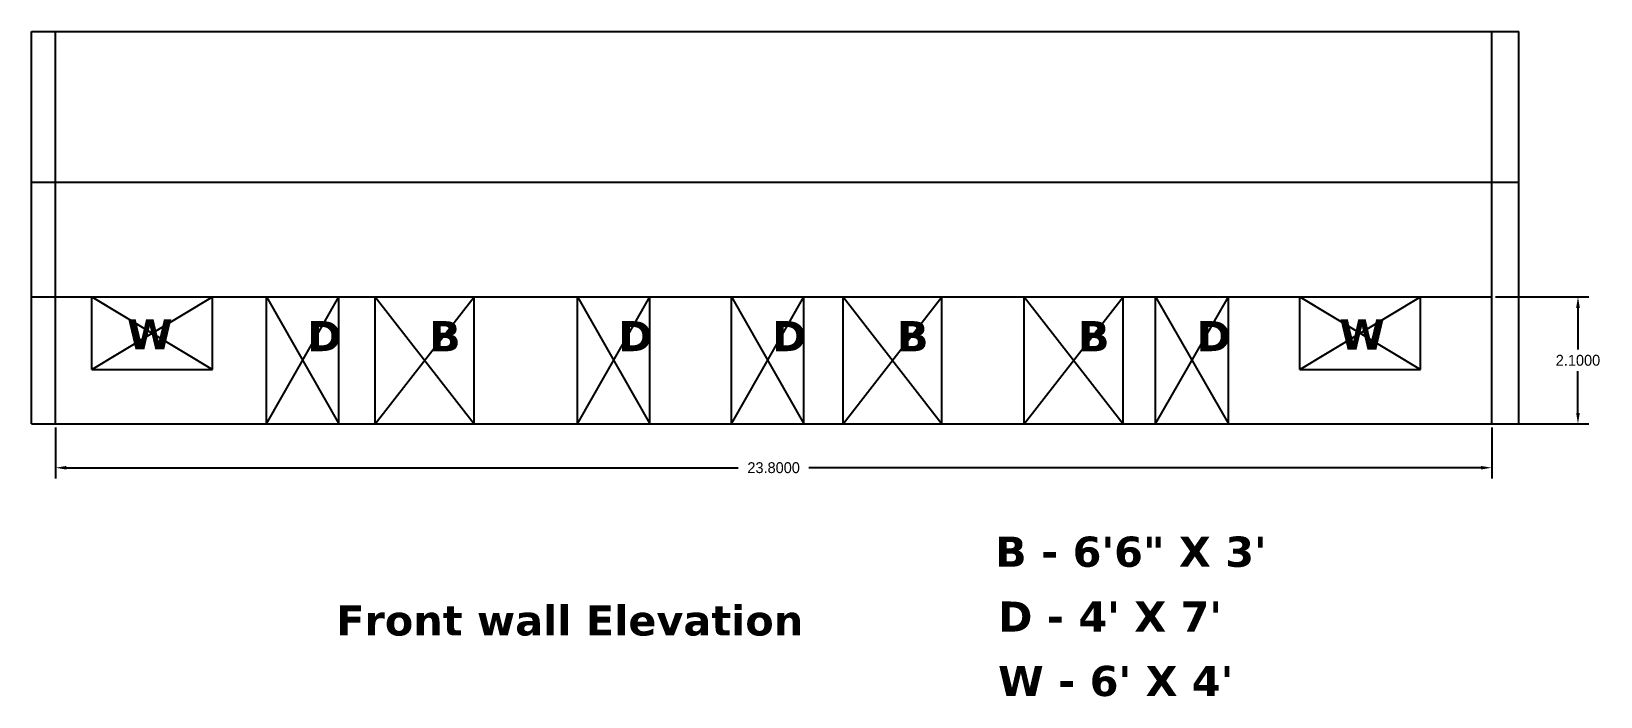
# Model space of a CAD drawing. Header units: inches. Extents: x 23 to 232, y -46 to 52.
# Drawn here: x 205.93 to 231.93, y -43.18 to -32.16 of the extents above; entities that cross this region are included whole.
import ezdxf

# ---------------------------------------------------------------- set-up
doc = ezdxf.new("R2010")
doc.units = ezdxf.units.IN
doc.header["$MEASUREMENT"] = 0
doc.dimstyles.get("Standard").update_dxf_attribs({"dimtxt": 0.18, "dimasz": 0.18, "dimexe": 0.18, "dimexo": 0.0625, "dimgap": 0.09, "dimtad": 0, "dimtih": 1, "dimtoh": 1, "dimdec": 4, "dimzin": 0, "dimdsep": 46, "dimtxsty": 'Standard', "dimcen": 0.09, "dimadec": 0, "dimazin": 0, "dimtfac": 1, "dimtdec": 4, "dimtofl": 0, "dimtmove": 0, "dimatfit": 3, "dimfxl": 1, "dimtolj": 1, "dimtzin": 0, "dimarcsym": 0})

msp = doc.modelspace()

# ---------------------------------------------------------------- texts
at = {"char_height": 0.5, "attachment_point": 1}
for s, insert, width in [('{\\fVerdana|b1|i0|c0|p34;W}', (207.51481, -36.93126), 1.1808747), ('{\\fVerdana|b1|i0|c0|p34;D}', (210.50293, -36.96213), 1.1808747), ('{\\fVerdana|b1|i0|c0|p34;B}', (212.52187, -36.96266), 1.1808747), ('{\\fVerdana|b1|i0|c0|p34;D}', (215.65551, -36.96213), 1.1808747), ('{\\fVerdana|b1|i0|c0|p34;D}', (218.20551, -36.96213), 1.1808747), ('{\\fVerdana|b1|i0|c0|p34;B}', (220.27446, -36.96266), 1.1808747), ('{\\fVerdana|b1|i0|c0|p34;B}', (223.27424, -36.96266), 1.1808747), ('{\\fVerdana|b1|i0|c0|p34;D}', (225.24007, -36.96213), 1.1808747), ('{\\fVerdana|b1|i0|c0|p34;W}', (227.60171, -36.9345), 1.1808747), ('{\\fVerdana|b1|i0|c0|p34;B - 6\'6" X 3\'}', (221.90014, -40.53266), 6.1158845), ('{\\fVerdana|b1|i0|c0|p34;Front wall Elevation}', (210.9808, -41.67119), 8.3281675), ("{\\fVerdana|b1|i0|c0|p34;D - 4' X 7'}", (221.94925, -41.60794), 6.1158845), ("{\\fVerdana|b1|i0|c0|p34;W - 6' X 4'}", (221.94925, -42.6741), 6.1158845)]:
    msp.add_mtext(s, dxfattribs=dict(at, insert=insert, width=width))

# ---------------------------------------------------------------- blocks, each defined once
blk = doc.blocks.new('*D46')
at = {"color": 0, "lineweight": -2}
for p, q in [((230.193, -36.563), (231.739, -36.563)), ((231.559, -36.743), (231.559, -37.433)), ((231.559, -38.483), (231.559, -37.793)), ((230.193, -38.663), (231.739, -38.663))]:
    blk.add_line(p, q, dxfattribs=at)
at = {"color": 0}
for points in [[(231.529, -36.743), (231.589, -36.743), (231.559, -36.563)], [(231.529, -38.483), (231.589, -38.483), (231.559, -38.663)]]:
    blk.add_solid(points, dxfattribs=at)
at = {"layer": 'Defpoints', "color": 0}
for p in [(230.13, -36.563), (230.13, -38.663), (231.559, -38.663)]:
    blk.add_point(p, dxfattribs=at)
at = {"color": 0, "insert": (231.559, -37.613), "char_height": 0.18, "attachment_point": 5}
blk.add_mtext('\\A1;2.1000', dxfattribs=at)
blk = doc.blocks.new('*D47')
at = {"color": 0, "lineweight": -2}
for p, q in [((206.33, -38.726), (206.33, -39.572)), ((230.13, -38.726), (230.13, -39.572)), ((206.51, -39.392), (217.645, -39.392)), ((229.95, -39.392), (218.815, -39.392))]:
    blk.add_line(p, q, dxfattribs=at)
at = {"color": 0}
for points in [[(206.51, -39.362), (206.51, -39.422), (206.33, -39.392)], [(229.95, -39.362), (229.95, -39.422), (230.13, -39.392)]]:
    blk.add_solid(points, dxfattribs=at)
at = {"layer": 'Defpoints', "color": 0}
for p in [(206.33, -38.663), (230.13, -38.663), (230.13, -39.392)]:
    blk.add_point(p, dxfattribs=at)
at = {"color": 0, "insert": (218.23, -39.392), "char_height": 0.18, "attachment_point": 5}
blk.add_mtext('\\A1;23.8000', dxfattribs=at)

# ---------------------------------------------------------------- dimensions: what is measured, and where the dimension line sits
dim = msp.add_linear_dim(base=(231.55938, -38.66304), p1=(230.1303, -36.56304), p2=(230.1303, -38.66304), angle=90, dimstyle='Standard')
dim.commit()
dim.dimension.update_dxf_attribs({"geometry": '*D46', "text_midpoint": (231.55938, -37.61304), "dimtype": 160})
dim = msp.add_linear_dim(base=(230.1303, -39.39157), p1=(206.3303, -38.66304), p2=(230.1303, -38.66304), dimstyle='Standard')
dim.commit()
dim.dimension.update_dxf_attribs({"geometry": '*D47', "text_midpoint": (218.2303, -39.39157)})

# ---------------------------------------------------------------- linework, layer by layer
for p, q in [((205.9303, -38.66304), (205.9303, -32.16304)), ((205.9303, -32.16304), (230.5803, -32.16304)), ((206.3303, -38.66304), (206.3303, -32.16304)), ((230.1303, -38.66304), (230.1303, -32.16304)), ((230.5803, -38.66304), (230.5803, -32.16304)), ((205.9303, -34.66304), (230.5803, -34.66304)), ((205.9303, -36.56304), (230.1303, -36.56304)), ((206.9303, -37.76304), (206.9303, -36.56304)), ((206.9303, -36.56304), (208.9303, -37.76304)), ((206.9303, -37.76304), (208.9303, -36.56304)), ((208.9303, -37.76304), (208.9303, -36.56304)), ((209.82771, -38.66304), (209.82771, -36.56304)), ((209.82771, -38.66304), (211.02771, -36.56304)), ((209.82771, -36.56304), (211.02771, -38.66304)), ((211.02771, -38.66304), (211.02771, -36.56304)), ((211.62771, -38.66304), (211.62771, -36.56304)), ((211.62771, -38.66304), (213.26749, -36.56304)), ((211.62771, -36.56304), (213.26749, -38.66304)), ((213.26749, -38.66304), (213.26749, -36.56304)), ((214.9803, -38.66304), (214.9803, -36.56304)), ((214.9803, -38.66304), (216.1803, -36.56304)), ((214.9803, -36.56304), (216.1803, -38.66304)), ((216.1803, -38.66304), (216.1803, -36.56304)), ((217.5303, -38.66304), (217.5303, -36.56304)), ((217.5303, -38.66304), (218.7303, -36.56304)), ((217.5303, -36.56304), (218.7303, -38.66304)), ((218.7303, -38.66304), (218.7303, -36.56304)), ((219.3803, -38.66304), (219.3803, -36.56304)), ((219.3803, -38.66304), (221.02007, -36.56304)), ((219.3803, -36.56304), (221.02007, -38.66304)), ((221.02007, -38.66304), (221.02007, -36.56304)), ((222.38007, -38.66304), (222.38007, -36.56304)), ((222.38007, -38.66304), (224.01985, -36.56304)), ((222.38007, -36.56304), (224.01985, -38.66304)), ((224.01985, -38.66304), (224.01985, -36.56304)), ((224.55985, -38.66304), (224.55985, -36.56304)), ((224.55985, -38.66304), (225.76985, -36.56304)), ((224.55985, -36.56304), (225.76985, -38.66304)), ((225.76985, -38.66304), (225.76985, -36.56304)), ((226.94939, -37.76304), (226.94939, -36.56304)), ((226.94939, -37.76304), (228.94939, -36.56304)), ((226.94939, -36.56304), (228.94939, -37.76304)), ((228.94939, -37.76304), (228.94939, -36.56304)), ((206.9303, -37.76304), (208.9303, -37.76304)), ((226.94939, -37.76304), (228.94939, -37.76304)), ((205.9303, -38.66304), (230.5803, -38.66304))]:
    msp.add_line(p, q)

msp.set_redraw_order([(e.dxf.handle, doc.entitydb.next_handle()) for e in msp.query("TEXT MTEXT ATTDEF DIMENSION ARC_DIMENSION")])  # texts and dimensions are drawn at this point

doc.saveas('drawing.dxf')
